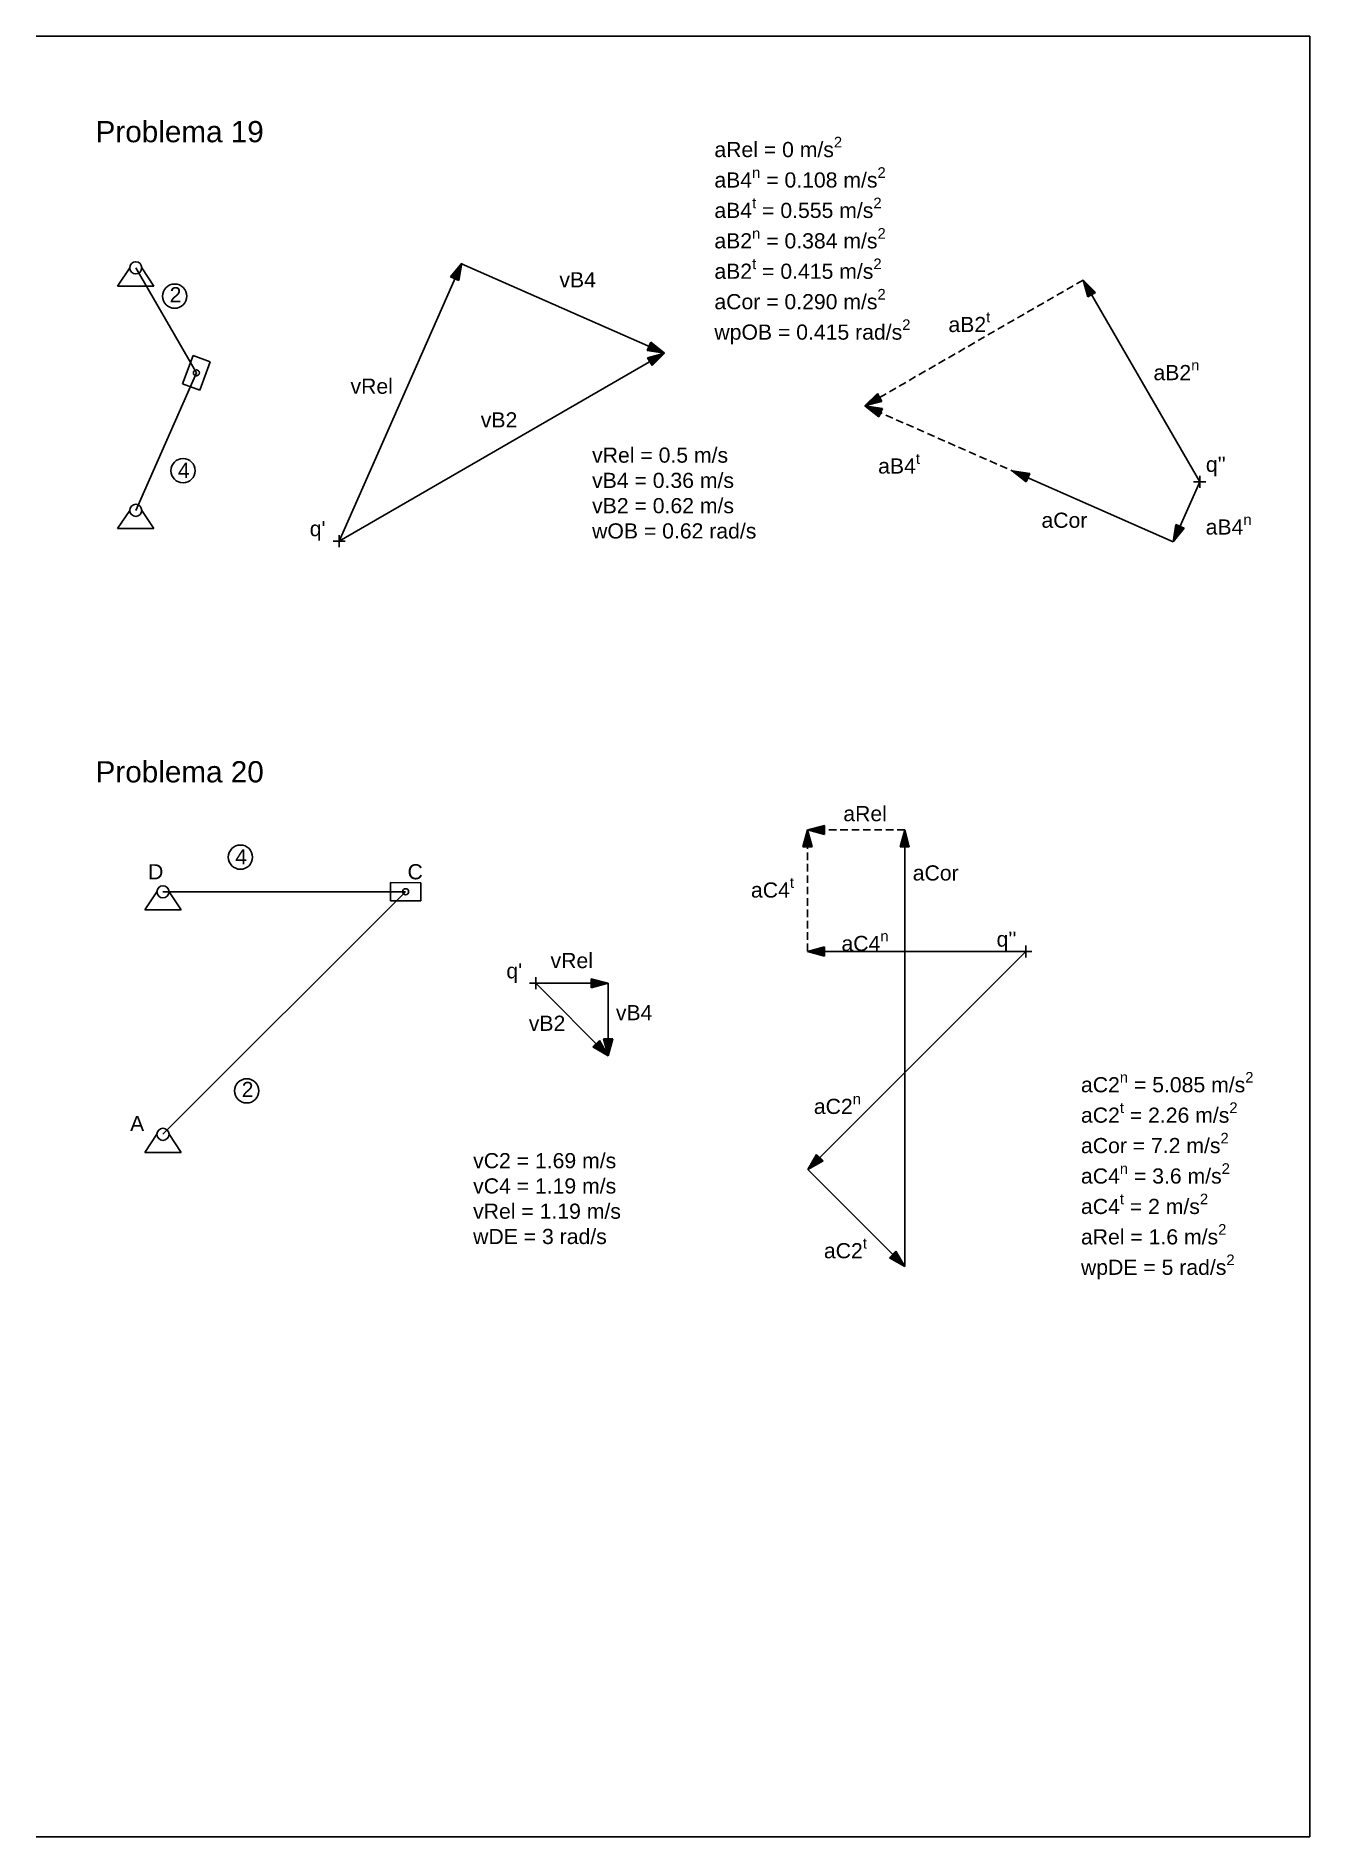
# Model space of a CAD drawing. Header units: inches. Extents: x -8 to 2100, y -439 to 297.
# Drawn here: x 1680 to 1890, y 0 to 297 of the extents above; entities that cross this region are included whole.
import ezdxf

# ---------------------------------------------------------------- set-up
doc = ezdxf.new("R2010")
doc.units = ezdxf.units.IN
doc.header["$MEASUREMENT"] = 0
doc.linetypes.add('HIDDEN', pattern=[0.375, 0.25, -0.125])
doc.styles.get("Standard").update_dxf_attribs({"font": 'arial.ttf'})

msp = doc.modelspace()

# ---------------------------------------------------------------- texts
at = {"attachment_point": 1}
for s, width, heights, insert, char_height in [('Problema 19 ', 31.8610207, [6.11788], (1689.82107, 282.98228), 3.5), ('\\A1;aRel = 0 m/s{\\H0.7x;\\S2^ ;} \\PaB4{\\H0.7x;\\Sn^ ;} = 0.108 m/s{\\H0.7x;\\S2^ ;}\\PaB4{\\H0.7x;\\St^ ;} = 0.555 m/s{\\H0.7x;\\S2^ ;}\\PaB2{\\H0.7x;\\Sn^ ;} = 0.384 m/s{\\H0.7x;\\S2^ ;}\\PaB2{\\H0.7x;\\St^ ;} = 0.415 m/s{\\H0.7x;\\S2^ ;}\\PaCor = 0.290 m/s{\\H0.7x;\\S2^ ;}\\PwpOB = 0.415 rad/s{\\H0.7x;\\S2^ ;}', 94.4102789, [36.21997], (1791.82192, 280.37896), 2.5), ('2', 5.7492294, [0], (1702.02523, 255.59205), 2.5), ('vB4', 5.7492294, [0], (1766.2729, 258.0532), 2.5), ('\\A1;aB2{\\H0.7x;\\St^ ;}', 5.7492294, [0], (1830.40265, 251.52719), 2.5), ('vRel', 5.7492294, [0], (1731.84067, 240.50024), 2.5), ('\\A1;aB2{\\H0.7x;\\Sn^ ;}', 6.7509205, [0], (1864.20152, 243.59597), 2.5), ('vB2', 5.7492294, [0], (1753.32046, 234.94544), 2.5), ('\\A1;vRel = 0.5 m/s \\PvB4 = 0.36 m/s\\PvB2 = 0.62 m/s\\PwOB = 0.62 rad/s', 94.4102789, [36.21997], (1771.66516, 229.13749), 2.5), ('4', 5.7492294, [0], (1703.37618, 226.61778), 2.5), ('\\A1;aB4{\\H0.7x;\\St^ ;}', 5.7492294, [0], (1818.81582, 228.19213), 2.5), ("q''", 5.7492294, [0], (1872.84061, 227.6151), 2.5), ("q'", 5.7492294, [0], (1725.11631, 217.00978), 2.5), ('aCor', 5.7492294, [0], (1845.73932, 218.40115), 2.5), ('\\A1;aB4{\\H0.7x;\\Sn^ ;}', 5.7492294, [0], (1872.8113, 218.135), 2.5), ('Problema 20 ', 31.8610207, [6.11788], (1689.82107, 177.41391), 3.5), ('\\A1;aRel', 5.7492294, [0], (1813.07568, 170.01845), 2.5), ('D', 5.7492294, [0], (1698.47014, 160.42771), 2.5), ('4', 5.7492294, [0], (1712.83061, 162.88604), 2.5), ('C', 5.7492294, [0], (1741.23462, 160.42771), 2.5), ('\\A1;aC4{\\H0.7x;\\St^ ;}', 5.7492294, [0], (1797.85239, 158.27024), 2.5), ('\\A1;aCor', 5.7492294, [0], (1824.51694, 160.23481), 2.5), ('\\A1;aC4{\\H0.7x;\\Sn^ ;}', 5.7492294, [0], (1812.76982, 149.45321), 2.5), ("q''", 5.7492294, [0], (1838.33887, 149.32354), 2.5), ('vRel', 5.7492294, [0], (1764.8185, 145.7872), 2.5), ("q'", 5.7492294, [0], (1757.52635, 144.09681), 2.5), ('vB4', 5.7492294, [0], (1775.58547, 137.19482), 2.5), ('vB2', 5.7492294, [0], (1761.22951, 135.44297), 2.5), ('\\A1;aC2{\\H0.7x;\\Sn^ ;} = 5.085 m/s{\\H0.7x;\\S2^ ;} \\PaC2{\\H0.7x;\\St^ ;} = 2.26 m/s{\\H0.7x;\\S2^ ;}\\PaCor = 7.2 m/s{\\H0.7x;\\S2^ ;}\\PaC4{\\H0.7x;\\Sn^ ;} = 3.6 m/s{\\H0.7x;\\S2^ ;}\\PaC4{\\H0.7x;\\St^ ;} = 2 m/s{\\H0.7x;\\S2^ ;}\\PaRel = 1.6 m/s{\\H0.7x;\\S2^ ;}\\PwpDE = 5 rad/s{\\H0.7x;\\S2^ ;}', 94.4102789, [36.21997], (1852.25065, 126.15655), 2.5), ('2', 5.7492294, [0], (1713.90584, 124.53387), 2.5), ('\\A1;aC2{\\H0.7x;\\Sn^ ;}', 5.7492294, [0], (1808.21884, 122.58346), 2.5), ('A', 5.7492294, [0], (1695.50246, 118.90839), 2.5), ('\\A1;vC2 = 1.69 m/s \\PvC4 = 1.19 m/s\\PvRel = 1.19 m/s\\PwDE = 3 rad/s', 94.4102789, [36.21997], (1752.0559, 112.78467), 2.5), ('\\A1;aC2{\\H0.7x;\\St^ ;}', 5.7492294, [0], (1809.87793, 98.78313), 2.5)]:
    msp.add_mtext_dynamic_manual_height_columns(s, width=width, gutter_width=1, heights=heights, dxfattribs=dict(at, insert=insert, char_height=char_height))

# ---------------------------------------------------------------- hatches: boundary and pattern name
h = msp.add_hatch(color=256)
h.dxf.hatch_style = 1
h.paths.add_polyline_path([(1750.16404, 259.53778), (1748.34852, 257.27924), (1749.72102, 256.67406)])
h = msp.add_hatch(color=256)
h.dxf.hatch_style = 1
h.paths.add_polyline_path([(1852.60598, 256.76084), (1853.35598, 253.9618), (1854.65502, 254.7118)])
h = msp.add_hatch(color=256)
h.dxf.hatch_style = 1
h.paths.add_polyline_path([(1783.61935, 244.68866), (1781.36081, 246.50419), (1780.75564, 245.13168)])
h = msp.add_hatch(color=256)
h.dxf.hatch_style = 1
h.paths.add_polyline_path([(1783.61935, 244.68866), (1780.82031, 243.93866), (1781.57031, 242.63963)])
h = msp.add_hatch(color=256)
h.dxf.hatch_style = 1
h.paths.add_polyline_path([(1816.6446, 235.99853), (1819.44364, 236.74853), (1818.69364, 238.04757)])
h = msp.add_hatch(color=256)
h.dxf.hatch_style = 1
h.paths.add_polyline_path([(1816.6446, 235.99853), (1818.90314, 234.18301), (1819.50832, 235.55551)])
h = msp.add_hatch(color=256)
h.dxf.hatch_style = 1
h.paths.add_polyline_path([(1840.93367, 225.28883), (1843.19221, 223.47331), (1843.79738, 224.84581)])
h = msp.add_hatch(color=256)
h.dxf.hatch_style = 1
h.paths.add_polyline_path([(1867.46873, 213.5888), (1869.28425, 215.84734), (1867.91175, 216.45251)])
h = msp.add_hatch(color=256)
h.dxf.hatch_style = 1
h.paths.add_polyline_path([(1807.17806, 166.08259), (1809.9771, 165.33259), (1809.9771, 166.83259)])
h = msp.add_hatch(color=256)
h.dxf.hatch_style = 1
h.paths.add_polyline_path([(1807.17806, 166.08259), (1806.42806, 163.28355), (1807.92806, 163.28355)])
h = msp.add_hatch(color=256)
h.dxf.hatch_style = 1
h.paths.add_polyline_path([(1823.20229, 166.08259), (1822.45229, 163.28355), (1823.95229, 163.28355)])
h = msp.add_hatch(color=256)
h.dxf.hatch_style = 1
h.paths.add_polyline_path([(1807.17806, 146.01958), (1809.9771, 145.26958), (1809.9771, 146.76958)])
h = msp.add_hatch(color=256)
h.dxf.hatch_style = 1
h.paths.add_polyline_path([(1774.31564, 140.79285), (1771.5166, 141.54285), (1771.5166, 140.04285)])
h = msp.add_hatch(color=256)
h.dxf.hatch_style = 1
h.paths.add_polyline_path([(1774.31564, 128.84275), (1772.86675, 131.3523), (1771.80609, 130.29164)])
h = msp.add_hatch(color=256)
h.dxf.hatch_style = 1
h.paths.add_polyline_path([(1774.31564, 128.84275), (1775.06564, 131.64179), (1773.56564, 131.64179)])
h = msp.add_hatch(color=256)
h.dxf.hatch_style = 1
h.paths.add_polyline_path([(1807.22168, 110.0632), (1809.73123, 111.51209), (1808.67057, 112.57275)])
h = msp.add_hatch(color=256)
h.dxf.hatch_style = 1
h.paths.add_polyline_path([(1823.20229, 94.08259), (1821.7534, 96.59214), (1820.69274, 95.53148)])

# ---------------------------------------------------------------- linework, layer by layer
for p, q in [((1680, 297), (1890, 297)), ((1890, 297), (1890, 0)), ((1693.43557, 255.77442), (1695.43557, 258.77442)), ((1696.43557, 258.77442), (1706.43557, 241.45391)), ((1697.43557, 258.77442), (1699.43557, 255.77442)), ((1729.95549, 213.70582), (1750.12795, 259.45593)), ((1748.34852, 257.27924), (1750.16404, 259.53778)), ((1750.16404, 259.53778), (1749.72102, 256.67406)), ((1783.61935, 244.68866), (1750.12795, 259.45593)), ((1696.43557, 255.77442), (1693.43557, 255.77442)), ((1696.43557, 255.77442), (1699.43557, 255.77442)), ((1748.34852, 257.27924), (1749.72102, 256.67406)), ((1871.82598, 223.47082), (1852.60598, 256.76084)), ((1853.35598, 253.9618), (1852.60598, 256.76084)), ((1852.60598, 256.76084), (1854.65502, 254.7118)), ((1853.35598, 253.9618), (1854.65502, 254.7118)), ((1705.89519, 244.31054), (1704.15658, 239.62255)), ((1705.89519, 244.31054), (1708.71456, 243.28527)), ((1729.95549, 213.70582), (1783.61935, 244.68866)), ((1781.36081, 246.50419), (1780.75564, 245.13168)), ((1783.61935, 244.68866), (1780.75564, 245.13168)), ((1780.82031, 243.93866), (1783.61935, 244.68866)), ((1780.82031, 243.93866), (1781.57031, 242.63963)), ((1781.36081, 246.50419), (1783.61935, 244.68866)), ((1783.61935, 244.68866), (1781.57031, 242.63963)), ((1696.43557, 218.77442), (1706.43557, 241.45391)), ((1708.71456, 243.28527), (1706.97594, 238.59728)), ((1704.15658, 239.62255), (1706.97594, 238.59728)), ((1816.6446, 235.99853), (1818.69364, 238.04757)), ((1819.44364, 236.74853), (1818.69364, 238.04757)), ((1819.44364, 236.74853), (1816.6446, 235.99853)), ((1818.90314, 234.18301), (1816.6446, 235.99853)), ((1816.6446, 235.99853), (1819.50832, 235.55551)), ((1818.90314, 234.18301), (1819.50832, 235.55551)), ((1840.93367, 225.28883), (1867.46873, 213.5888)), ((1843.19221, 223.47331), (1840.93367, 225.28883)), ((1840.93367, 225.28883), (1843.79738, 224.84581)), ((1843.19221, 223.47331), (1843.79738, 224.84581)), ((1867.46873, 213.5888), (1871.82598, 223.47082)), ((1870.82598, 223.47082), (1872.82598, 223.47082)), ((1871.82598, 224.47082), (1871.82598, 222.47082)), ((1693.43557, 215.77442), (1695.43557, 218.77442)), ((1697.43557, 218.77442), (1699.43557, 215.77442)), ((1696.43557, 215.77442), (1693.43557, 215.77442)), ((1696.43557, 215.77442), (1699.43557, 215.77442)), ((1729.95549, 214.70582), (1729.95549, 212.70582)), ((1867.46873, 213.5888), (1867.91175, 216.45251)), ((1869.28425, 215.84734), (1867.46873, 213.5888)), ((1869.28425, 215.84734), (1867.91175, 216.45251)), ((1728.95549, 213.70582), (1730.95549, 213.70582)), ((1807.17806, 166.08259), (1809.9771, 166.83259)), ((1809.9771, 165.33259), (1809.9771, 166.83259)), ((1806.42806, 163.28355), (1807.17806, 166.08259)), ((1809.9771, 165.33259), (1807.17806, 166.08259)), ((1807.17806, 166.08259), (1807.92806, 163.28355)), ((1822.45229, 163.28355), (1823.20229, 166.08259)), ((1823.20229, 166.08259), (1823.95229, 163.28355)), ((1823.20229, 94.08259), (1823.20229, 166.08259)), ((1806.42806, 163.28355), (1807.92806, 163.28355)), ((1822.45229, 163.28355), (1823.95229, 163.28355)), ((1697.92288, 152.87912), (1699.92288, 155.87912)), ((1700.92288, 155.87912), (1740.92288, 155.87912)), ((1740.92288, 155.87912), (1700.92288, 115.87912)), ((1701.92288, 155.87912), (1703.92288, 152.87912)), ((1743.42283, 157.36324), (1738.42293, 157.39501)), ((1738.42293, 157.39501), (1738.42293, 154.39501)), ((1743.42283, 157.36324), (1743.42283, 154.36324)), ((1700.92288, 152.87912), (1697.92288, 152.87912)), ((1700.92288, 152.87912), (1703.92288, 152.87912)), ((1743.42283, 154.36324), (1738.42293, 154.39501)), ((1807.17806, 146.01958), (1809.9771, 146.76958)), ((1843.17806, 146.01958), (1807.17806, 146.01958)), ((1809.9771, 145.26958), (1807.17806, 146.01958)), ((1843.17806, 146.01958), (1807.22168, 110.0632)), ((1809.9771, 145.26958), (1809.9771, 146.76958)), ((1842.17806, 146.01958), (1844.17806, 146.01958)), ((1843.17806, 147.01958), (1843.17806, 145.01958)), ((1761.36554, 140.79285), (1763.36554, 140.79285)), ((1762.36554, 141.79285), (1762.36554, 139.79285)), ((1762.36554, 140.79285), (1774.31564, 128.84275)), ((1762.36554, 140.79285), (1774.31564, 140.79285)), ((1771.5166, 141.54285), (1774.31564, 140.79285)), ((1771.5166, 141.54285), (1771.5166, 140.04285)), ((1774.31564, 140.79285), (1771.5166, 140.04285)), ((1774.31564, 140.79285), (1774.31564, 128.84275)), ((1772.86675, 131.3523), (1771.80609, 130.29164)), ((1772.86675, 131.3523), (1774.31564, 128.84275)), ((1775.06564, 131.64179), (1773.56564, 131.64179)), ((1774.31564, 128.84275), (1773.56564, 131.64179)), ((1775.06564, 131.64179), (1774.31564, 128.84275)), ((1774.31564, 128.84275), (1771.80609, 130.29164)), ((1697.92288, 112.87912), (1699.92288, 115.87912)), ((1701.92288, 115.87912), (1703.92288, 112.87912)), ((1700.92288, 112.87912), (1697.92288, 112.87912)), ((1700.92288, 112.87912), (1703.92288, 112.87912)), ((1807.22168, 110.0632), (1808.67057, 112.57275)), ((1809.73123, 111.51209), (1807.22168, 110.0632)), ((1807.22168, 110.0632), (1823.20229, 94.08259)), ((1809.73123, 111.51209), (1808.67057, 112.57275)), ((1821.7534, 96.59214), (1820.69274, 95.53148)), ((1823.20229, 94.08259), (1820.69274, 95.53148)), ((1821.7534, 96.59214), (1823.20229, 94.08259)), ((1890, 0), (1680, 0))]:
    msp.add_line(p, q)
at = {"linetype": 'HIDDEN', "ltscale": 5}
for p, q in [((1852.60598, 256.76084), (1816.6446, 235.99853)), ((1816.6446, 235.99853), (1840.93367, 225.28883)), ((1807.17806, 166.08259), (1807.17806, 146.01958)), ((1823.20229, 166.08259), (1807.17806, 166.08259))]:
    msp.add_line(p, q, dxfattribs=at)
for centre, radius in [((1696.43557, 258.77442), 1), ((1702.85017, 254.10182), 2), ((1706.43557, 241.45391), 0.5), ((1704.2392, 225.31687), 2), ((1696.43557, 218.77442), 1), ((1713.69363, 161.58512), 2), ((1700.92288, 155.87912), 1), ((1740.92288, 155.87912), 0.5), ((1714.73079, 123.04364), 2), ((1700.92288, 115.87912), 1)]:
    msp.add_circle(centre, radius)

msp.set_redraw_order([(e.dxf.handle, doc.entitydb.next_handle()) for e in msp.query("TEXT MTEXT ATTDEF DIMENSION ARC_DIMENSION")])  # texts and dimensions are drawn at this point

doc.saveas('drawing.dxf')
